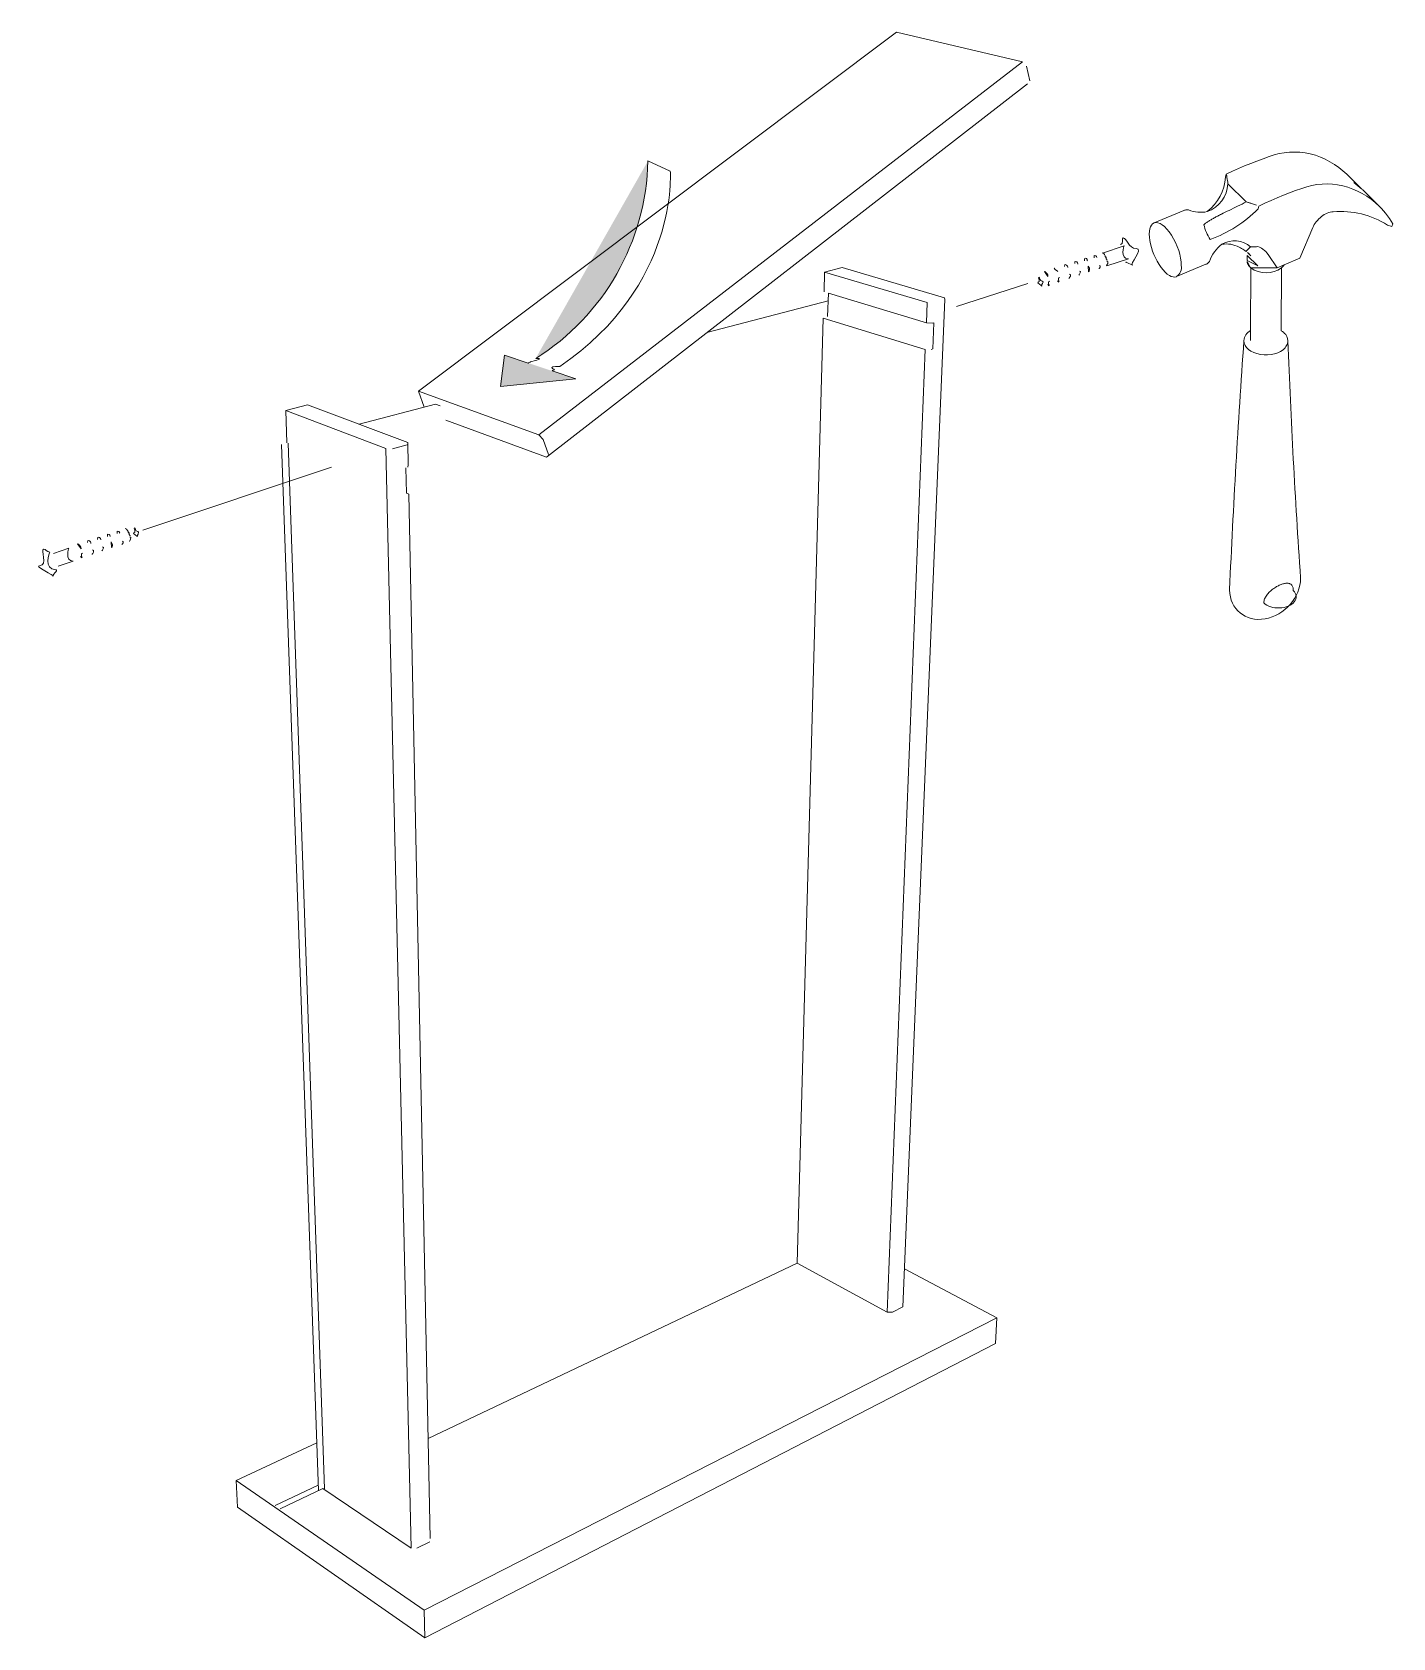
# Model space of a CAD drawing. Header units: metres. Extents: x -27.1 to 47.9, y -10.7 to 6.6.
# Drawn here: x 14.255 to 15.951, y -7.608 to -5.607 of the extents above; entities that cross this region are included whole.
import ezdxf

# ---------------------------------------------------------------- set-up
doc = ezdxf.new("R2010")
doc.units = ezdxf.units.M
doc.header["$MEASUREMENT"] = 0
doc.layers.add('PDF_Working_Num_Penna__255_Num_Penna__255_Num_Penna__255_Num_Penna__255_Num_Penna__255_Num_Penna__255', color=255, linetype='Continuous', lineweight=18)
doc.layers.add('PDF_Working_Num_Penna__7_Num_Penna__7_Num_Penna__7_Num_Penna__7_Num_Penna__7_Num_Penna__7', color=7, linetype='Continuous', lineweight=18)

msp = doc.modelspace()

# ---------------------------------------------------------------- hatches: boundary and pattern name
at = {"layer": 'PDF_Working_Num_Penna__7_Num_Penna__7_Num_Penna__7_Num_Penna__7_Num_Penna__7_Num_Penna__7', "linetype": 'Continuous', "lineweight": 18}
for points in [[(14.8824, -6.0141, 0.252256), (15.0223, -5.768)], [(14.8824, -6.0141, 0.252256), (15.0223, -5.768)], [(14.8434, -6.01), (14.8386, -6.049), (14.9323, -6.0394)], [(14.8434, -6.01), (14.8386, -6.049), (14.9323, -6.0394)]]:
    msp.add_hatch(color=7, dxfattribs=at).paths.add_polyline_path(points)

# ---------------------------------------------------------------- linework, layer by layer
at = {"layer": 'PDF_Working_Num_Penna__255_Num_Penna__255_Num_Penna__255_Num_Penna__255_Num_Penna__255_Num_Penna__255', "color": 255, "linetype": 'Continuous', "lineweight": 18, "flags": 128}
msp.add_lwpolyline([(15.0501, -5.7807), (15.0223, -5.768, -0.252256), (14.8824, -6.0141)], format="xyb", dxfattribs=at)
for points in [[(14.8729, -6.0198), (14.8434, -6.01), (14.8386, -6.049), (14.9323, -6.0394), (14.9031, -6.0297)], [(14.3931, -6.2279), (14.628, -6.1494)]]:
    msp.add_lwpolyline(points, dxfattribs=at)
at = {"layer": 'PDF_Working_Num_Penna__255_Num_Penna__255_Num_Penna__255_Num_Penna__255_Num_Penna__255_Num_Penna__255', "color": 255, "linetype": 'Continuous', "lineweight": 18}
for points in [[(14.9126, -6.0239), (15.0614, -5.9227), (15.0501, -5.7807), (15.0501, -5.7807)], [(14.9126, -6.0239), (15.0614, -5.9227), (15.0501, -5.7807), (15.0501, -5.7807)], [(14.8755, -6.0185), (14.8779, -6.0185), (14.8729, -6.0198), (14.8729, -6.0198)], [(14.8755, -6.0185), (14.8779, -6.0185), (14.8729, -6.0198), (14.8729, -6.0198)], [(14.8824, -6.0141), (14.8969, -6.0141), (14.8736, -6.0185), (14.8755, -6.0185)], [(14.8824, -6.0141), (14.8969, -6.0141), (14.8736, -6.0185), (14.8755, -6.0185)], [(14.9059, -6.0283), (14.9081, -6.0283), (14.8935, -6.0239), (14.9126, -6.0239)], [(14.9059, -6.0283), (14.9081, -6.0283), (14.8935, -6.0239), (14.9126, -6.0239)], [(14.9031, -6.0297), (14.9031, -6.0297), (14.9032, -6.0283), (14.9059, -6.0283)], [(14.9031, -6.0297), (14.9031, -6.0297), (14.9032, -6.0283), (14.9059, -6.0283)]]:
    msp.add_open_spline(points, degree=3, dxfattribs=at)
at = {"layer": 'PDF_Working_Num_Penna__7_Num_Penna__7_Num_Penna__7_Num_Penna__7_Num_Penna__7_Num_Penna__7', "color": 7, "linetype": 'Continuous', "lineweight": 18, "flags": 128}
for points in [[(14.7434, -6.0747), (14.7362, -6.0547), (15.3319, -5.6075)], [(15.3319, -5.6075), (15.489, -5.6443)], [(14.8918, -6.1151), (14.8865, -6.1091), (15.489, -5.6443)], [(15.494, -5.6499), (15.4982, -5.6683)], [(14.896, -6.1369), (15.4953, -5.672)], [(15.9146, -5.8058), (15.9335, -5.8243)], [(15.5888, -5.8828), (15.6156, -5.8738)], [(15.2424, -5.9064), (15.2641, -5.9009)], [(15.2641, -5.9009), (15.3919, -5.9385), (15.3921, -5.9406)], [(15.6209, -5.8898), (15.5941, -5.8987)], [(15.7727, -5.9005), (15.773, -5.9009), (15.7734, -5.9012), (15.7731, -5.9794)], [(15.2417, -5.9312), (15.2424, -5.9064)], [(15.3766, -5.9701), (15.3692, -5.9697), (15.3702, -5.9444), (15.2424, -5.9064)], [(15.4069, -5.9492), (15.4955, -5.9206)], [(15.2468, -5.9421), (15.0958, -5.9819)], [(15.2471, -5.9329), (15.2462, -5.9619)], [(15.3692, -5.9697), (15.2471, -5.9329)], [(15.34, -7.1959), (15.3921, -5.9406)], [(15.2083, -7.1413), (15.3205, -7.2022), (15.3679, -6.0029), (15.2408, -5.9637)], [(15.2083, -7.1413), (15.2408, -5.9637)], [(15.3766, -5.9701), (15.3784, -5.9698), (15.3771, -6.0022), (15.3753, -6.0028)], [(14.8729, -6.0198), (14.8434, -6.01), (14.8386, -6.049), (14.9323, -6.0394), (14.9031, -6.0297)], [(14.7362, -6.0547), (14.8865, -6.1091)], [(14.5723, -6.1191), (14.5709, -6.0788), (14.5982, -6.0718)], [(14.6174, -7.4221), (14.7272, -7.4963), (14.6957, -6.1263), (14.5709, -6.0788)], [(14.5982, -6.0718), (14.7232, -6.1189), (14.7237, -6.1468)], [(14.7576, -6.0709), (14.6624, -6.096)], [(14.7706, -6.0909), (14.896, -6.1369)], [(14.5658, -6.1214), (14.6116, -7.4248)], [(14.6191, -7.4225), (14.5741, -6.1196)], [(14.7223, -6.1215), (14.704, -6.1265)], [(14.8918, -6.1151), (14.8982, -6.1336)], [(14.3931, -6.2279), (14.628, -6.1494)], [(14.7206, -6.1505), (14.7213, -6.182)], [(14.751, -7.4845), (14.7245, -6.1832), (14.7213, -6.182)], [(14.2815, -6.2571), (14.3007, -6.2505)], [(14.3061, -6.2665), (14.2875, -6.2728)], [(15.8264, -6.3033), (15.8263, -6.3021), (15.8262, -6.301), (15.8261, -6.3), (15.8258, -6.299), (15.8255, -6.2981), (15.8251, -6.2974), (15.8247, -6.2967), (15.8241, -6.296), (15.8236, -6.2955), (15.823, -6.2951), (15.8223, -6.2948), (15.8216, -6.2945), (15.8208, -6.2943), (15.82, -6.2942), (15.8191, -6.2941), (15.8182, -6.2941), (15.8173, -6.2942), (15.8163, -6.2943), (15.8153, -6.2945), (15.8143, -6.2947), (15.8133, -6.295), (15.8122, -6.2954), (15.8112, -6.2958), (15.8101, -6.2962), (15.8089, -6.2967), (15.8078, -6.2972), (15.8067, -6.2978), (15.8056, -6.2984), (15.8045, -6.2991), (15.8034, -6.2998), (15.8023, -6.3005), (15.8012, -6.3013), (15.8001, -6.3021), (15.799, -6.303), (15.7979, -6.3039), (15.7969, -6.3049), (15.796, -6.3058), (15.795, -6.3068), (15.7942, -6.3078), (15.7934, -6.3089), (15.7926, -6.3101), (15.7919, -6.3113), (15.7912, -6.3125), (15.7907, -6.3137), (15.7903, -6.315), (15.79, -6.3162), (15.7899, -6.3174), (15.7898, -6.3187)], [(14.7485, -7.3597), (15.2083, -7.1413)], [(15.342, -7.1485), (15.4572, -7.2096)], [(15.34, -7.1959), (15.327, -7.2023), (15.3205, -7.2022)], [(15.4572, -7.2096), (14.7434, -7.5735)], [(14.7441, -7.6082), (15.4555, -7.2414), (15.4572, -7.2096)], [(14.5092, -7.4119), (14.6096, -7.3652)], [(14.7441, -7.6082), (14.7434, -7.5735), (14.5092, -7.4119)], [(14.5108, -7.4454), (14.5092, -7.4119)], [(14.6114, -7.4177), (14.5579, -7.4431)], [(14.564, -7.4474), (14.6174, -7.4221)], [(14.7441, -7.6082), (14.5108, -7.4454)], [(14.7504, -7.4886), (14.7345, -7.4965)]]:
    msp.add_lwpolyline(points, dxfattribs=at)
for points in [[(15.8149, -5.8975), (15.8347, -5.8893), (15.8507, -5.8511), (15.8516, -5.8492), (15.8526, -5.8473), (15.8538, -5.8455), (15.8551, -5.8437), (15.8565, -5.842), (15.8581, -5.8403), (15.8597, -5.8388), (15.8614, -5.8374), (15.8632, -5.8361), (15.865, -5.8349), (15.8668, -5.8339), (15.8687, -5.833), (15.8706, -5.8323), (15.8724, -5.8318), (15.8743, -5.8314), (15.876, -5.8313, -0.164695), (15.9438, -5.8478), (15.9491, -5.8497), (15.9505, -5.8465), (15.9484, -5.843), (15.9463, -5.8396), (15.944, -5.8363), (15.9415, -5.8332), (15.939, -5.8301), (15.9363, -5.8271), (15.9335, -5.8243, 0.127737), (15.8881, -5.7988, 0.146215), (15.8369, -5.8023), (15.8293, -5.8049), (15.8216, -5.8078), (15.814, -5.8107), (15.8064, -5.8139), (15.7987, -5.8171), (15.7911, -5.8206), (15.7835, -5.8242), (15.783, -5.826), (15.7825, -5.8278, -0.110808), (15.7227, -5.8659, -0.074071), (15.7149, -5.8474), (15.716, -5.8465), (15.7166, -5.846), (15.7172, -5.8455), (15.718, -5.845), (15.7187, -5.8445), (15.7195, -5.844), (15.7203, -5.8434), (15.7212, -5.8429), (15.722, -5.8423), (15.7229, -5.8418), (15.7239, -5.8412), (15.7249, -5.8407), (15.7259, -5.8401), (15.727, -5.8395), (15.728, -5.8389), (15.7291, -5.8383), (15.7301, -5.8378), (15.7312, -5.8372), (15.7323, -5.8366), (15.7334, -5.836), (15.7345, -5.8354), (15.7357, -5.8348), (15.7369, -5.8343), (15.7392, -5.8331), (15.7416, -5.8319), (15.744, -5.8307), (15.7465, -5.8296), (15.7491, -5.8283), (15.7517, -5.827), (15.7543, -5.8257), (15.7569, -5.8245), (15.7597, -5.8231), (15.7625, -5.8217), (15.7651, -5.8202), (15.7677, -5.8188), (15.745, -5.7966), (15.7447, -5.7943), (15.7444, -5.7923), (15.7441, -5.7905), (15.7438, -5.7887), (15.7434, -5.7866), (15.7429, -5.7845), (15.7505, -5.7809), (15.7582, -5.7775), (15.7658, -5.7742), (15.7734, -5.771), (15.7811, -5.7681), (15.7887, -5.7652), (15.7963, -5.7626, -0.146915), (15.8476, -5.7591, -0.128403), (15.893, -5.7846), (15.9119, -5.8031)], [(15.0501, -5.7807), (15.0223, -5.768, -0.252256), (14.8824, -6.0141)], [(15.6529, -5.8452), (15.6901, -5.8297), (15.6909, -5.8294), (15.6917, -5.8292), (15.6926, -5.829), (15.6935, -5.8289), (15.6946, -5.8289), (15.6959, -5.8289, 0.154813), (15.7192, -5.8311, 0.301329), (15.7449, -5.7966)], [(15.7192, -5.8311, 0.210905), (15.742, -5.7881), (15.7425, -5.7863), (15.7429, -5.7845)], [(15.7374, -5.8718, 0.158262), (15.7222, -5.8931), (15.7213, -5.8941), (15.7205, -5.8948), (15.7198, -5.8955), (15.7191, -5.896), (15.7184, -5.8964), (15.7176, -5.8968), (15.681, -5.9121, 0.281986), (15.6869, -5.8982)], [(15.8065, -5.901), (15.795, -5.8844), (15.7936, -5.8826), (15.792, -5.8809), (15.7904, -5.8794), (15.7886, -5.878), (15.7866, -5.8767), (15.7845, -5.8756), (15.7824, -5.8747), (15.7807, -5.8748), (15.7792, -5.8749), (15.7778, -5.8749), (15.7764, -5.875), (15.7748, -5.875), (15.7732, -5.8751), (15.7721, -5.876), (15.7711, -5.8769), (15.7702, -5.8778), (15.7694, -5.8787), (15.7686, -5.8797), (15.7678, -5.8809), (15.7662, -5.8797), (15.7648, -5.8787), (15.7634, -5.8779), (15.762, -5.877), (15.7605, -5.8762), (15.7588, -5.8753, 0.160515), (15.7374, -5.8718, -0.328638), (15.7732, -5.8751)], [(15.8161, -6.0007), (15.8167, -6), (15.8173, -5.9992), (15.8181, -5.9978), (15.8188, -5.9965), (15.8192, -5.9952), (15.8195, -5.9937), (15.8196, -5.9929), (15.8197, -5.9921, 0.213446), (15.8152, -5.9824), (15.8146, -5.9819), (15.814, -5.9814), (15.8134, -5.9809), (15.8129, -5.9805), (15.8122, -5.98), (15.8115, -5.9795), (15.8117, -5.9013)], [(15.747, -6.302, -0.006429), (15.7649, -5.9919, -0.260744), (15.7732, -5.9794), (15.7731, -5.9919)], [(15.8353, -6.2895), (15.8354, -6.2891), (15.8354, -6.2887), (15.8355, -6.2884), (15.8355, -6.2881), (15.8355, -6.2877), (15.8355, -6.2873, -0.008211), (15.8197, -5.9921)]]:
    msp.add_lwpolyline(points, format="xyb", dxfattribs=at)
for points in [[(15.9019, -5.795), (15.9058, -5.7979), (15.9095, -5.801)], [(15.9119, -5.8031), (15.9095, -5.8009), (15.9071, -5.7988), (15.9046, -5.7969)], [(15.7677, -5.8188), (15.7706, -5.8197), (15.7733, -5.8205), (15.7757, -5.8214), (15.7781, -5.8222), (15.7807, -5.8231)], [(15.9146, -5.8058), (15.9138, -5.805), (15.913, -5.8043), (15.9125, -5.8037)], [(15.7736, -5.8864), (15.7724, -5.8848), (15.771, -5.8833), (15.7695, -5.882)], [(15.5294, -5.9014), (15.5288, -5.9015)], [(15.5414, -5.8997), (15.5418, -5.8972)], [(15.554, -5.8959), (15.5543, -5.8933)], [(15.5662, -5.8923), (15.5664, -5.8894)], [(15.5782, -5.8888), (15.5785, -5.8857)], [(15.5922, -5.8869), (15.5933, -5.8878), (15.5933, -5.8899), (15.5946, -5.8915)], [(15.7688, -5.8921), (15.7688, -5.8856), (15.7822, -5.8986)], [(15.7727, -5.9005), (15.7717, -5.8994), (15.7708, -5.8983), (15.7701, -5.8971), (15.7695, -5.8959), (15.7691, -5.8946), (15.7689, -5.8934)], [(15.5206, -5.9217), (15.522, -5.9235)], [(15.5327, -5.9172), (15.5342, -5.9189)], [(15.5472, -5.9142), (15.5467, -5.9144)], [(15.5596, -5.9099), (15.559, -5.9102)], [(15.5845, -5.9022), (15.584, -5.9022)], [(14.7576, -6.0709), (14.7632, -6.073)], [(14.7237, -6.1468), (14.7229, -6.1497)], [(14.324, -6.2434), (14.3245, -6.2409)], [(14.3366, -6.2395), (14.3369, -6.2369)], [(14.3488, -6.2358), (14.349, -6.2329)], [(14.3608, -6.2323), (14.3611, -6.2291)], [(14.3747, -6.2304), (14.3759, -6.2313), (14.3758, -6.2333), (14.3772, -6.2349)], [(14.3154, -6.2609), (14.3169, -6.2626)], [(14.3299, -6.2578), (14.3293, -6.258)], [(14.3422, -6.2535), (14.3417, -6.2537)], [(14.3671, -6.2456), (14.3666, -6.2457)]]:
    msp.add_lwpolyline(points, close=True, dxfattribs=at)
for points in [[(15.5709, -5.8992), (15.5723, -5.9015, -0.097673), (15.572, -5.9059), (15.5714, -5.9061)], [(15.7734, -5.9012, 0.323666), (15.8117, -5.9013), (15.813, -5.9001), (15.8141, -5.8988), (15.8149, -5.8975), (15.8065, -5.901)], [(15.5206, -5.9121), (15.5204, -5.91, 0.127154), (15.5167, -5.9057), (15.5162, -5.9059)], [(14.3159, -6.2514), (14.3158, -6.2493, 0.134304), (14.312, -6.2451), (14.3115, -6.2452)], [(14.3535, -6.2427), (14.3549, -6.245, -0.102159), (14.3546, -6.2494), (14.354, -6.2496)]]:
    msp.add_lwpolyline(points, format="xyb", close=True, dxfattribs=at)
at = {"layer": 'PDF_Working_Num_Penna__7_Num_Penna__7_Num_Penna__7_Num_Penna__7_Num_Penna__7_Num_Penna__7', "color": 7, "linetype": 'Continuous', "lineweight": 18}
for centre, major_axis, ratio, start_param, end_param in [((15.6669, -5.8787), (-0.014, 0.0335), 0.421932, 6.282354, 9.426456), ((15.667, -5.8787), (-0.014, 0.0335), 0.422291, 3.927617, 6.284657), ((15.7923, -5.9921), (-0.0274, 0.0001), 0.639577, 0.000833, 2.634624), ((15.7913, -6.2947), (0.0335, 0.0343), 0.843371, 2.436185, 5.55845), ((15.8081, -6.311), (0.0219, 0), 0.63942, 3.722162, 6.866093)]:
    msp.add_ellipse(centre, major_axis=major_axis, ratio=ratio, start_param=start_param, end_param=end_param, dxfattribs=at)
for points in [[(14.9126, -6.0239), (15.0614, -5.9227), (15.0501, -5.7807), (15.0501, -5.7807)], [(14.9126, -6.0239), (15.0614, -5.9227), (15.0501, -5.7807), (15.0501, -5.7807)], [(15.6156, -5.8738), (15.6156, -5.8738), (15.61, -5.8898), (15.6209, -5.8898)], [(15.611, -5.872), (15.6152, -5.872), (15.6122, -5.8639), (15.6146, -5.8639)], [(15.6146, -5.8639), (15.6189, -5.8639), (15.6208, -5.8772), (15.6307, -5.8772)], [(15.6307, -5.8772), (15.6405, -5.8772), (15.6216, -5.8978), (15.6259, -5.8978)], [(15.5331, -5.9056), (15.5331, -5.9056), (15.5262, -5.9014), (15.5294, -5.9014)], [(15.5421, -5.8971), (15.5453, -5.8971), (15.5456, -5.9009), (15.5456, -5.9009)], [(15.5547, -5.8932), (15.5578, -5.8932), (15.5579, -5.8966), (15.5579, -5.8966)], [(15.567, -5.8892), (15.5696, -5.8892), (15.5698, -5.8925), (15.5698, -5.8925)], [(15.5789, -5.8856), (15.5812, -5.8856), (15.5815, -5.8883), (15.5815, -5.8883)], [(15.5849, -5.8984), (15.5876, -5.8984), (15.5845, -5.9022), (15.5845, -5.9022)], [(15.5884, -5.8826), (15.5912, -5.8826), (15.5922, -5.8869), (15.5922, -5.8869)], [(15.5941, -5.8929), (15.5974, -5.8929), (15.5937, -5.8985), (15.5937, -5.8985)], [(15.6259, -5.8978), (15.6281, -5.8978), (15.6147, -5.8939), (15.6185, -5.8939)], [(15.5129, -5.9239), (15.5143, -5.9239), (15.5055, -5.9192), (15.5087, -5.9192)], [(15.5087, -5.9192), (15.5119, -5.9192), (15.5078, -5.9128), (15.5093, -5.9128)], [(15.5093, -5.9128), (15.5106, -5.9128), (15.5103, -5.9176), (15.5135, -5.9176)], [(15.5135, -5.9176), (15.5167, -5.9176), (15.5115, -5.9239), (15.5129, -5.9239)], [(15.5226, -5.9233), (15.5226, -5.9233), (15.5196, -5.9177), (15.523, -5.9177)], [(15.5348, -5.9187), (15.5348, -5.9187), (15.5318, -5.9131), (15.5352, -5.9131)], [(15.5476, -5.9091), (15.5509, -5.9091), (15.5472, -5.9142), (15.5472, -5.9142)], [(15.5599, -5.9052), (15.5628, -5.9052), (15.5596, -5.9099), (15.5596, -5.9099)], [(14.8755, -6.0185), (14.8779, -6.0185), (14.8729, -6.0198), (14.8729, -6.0198)], [(14.8755, -6.0185), (14.8779, -6.0185), (14.8729, -6.0198), (14.8729, -6.0198)], [(14.8824, -6.0141), (14.8969, -6.0141), (14.8736, -6.0185), (14.8755, -6.0185)], [(14.8824, -6.0141), (14.8969, -6.0141), (14.8736, -6.0185), (14.8755, -6.0185)], [(14.9059, -6.0283), (14.9081, -6.0283), (14.8935, -6.0239), (14.9126, -6.0239)], [(14.9059, -6.0283), (14.9081, -6.0283), (14.8935, -6.0239), (14.9126, -6.0239)], [(14.9031, -6.0297), (14.9031, -6.0297), (14.9032, -6.0283), (14.9059, -6.0283)], [(14.9031, -6.0297), (14.9031, -6.0297), (14.9032, -6.0283), (14.9059, -6.0283)], [(14.3248, -6.2408), (14.3279, -6.2408), (14.3282, -6.2445), (14.3282, -6.2445)], [(14.3372, -6.2368), (14.3404, -6.2368), (14.3405, -6.2402), (14.3405, -6.2402)], [(14.3495, -6.2328), (14.3522, -6.2328), (14.3524, -6.236), (14.3524, -6.236)], [(14.3614, -6.2291), (14.3638, -6.2291), (14.3641, -6.2318), (14.3641, -6.2318)], [(14.3675, -6.2418), (14.3702, -6.2418), (14.3671, -6.2456), (14.3671, -6.2456)], [(14.3709, -6.2261), (14.3738, -6.2261), (14.3747, -6.2304), (14.3747, -6.2304)], [(14.3767, -6.2363), (14.38, -6.2363), (14.3763, -6.242), (14.3763, -6.242)], [(14.3861, -6.2361), (14.3875, -6.2361), (14.3787, -6.2314), (14.3819, -6.2314)], [(14.3819, -6.2314), (14.3851, -6.2314), (14.381, -6.225), (14.3824, -6.225)], [(14.3824, -6.225), (14.3838, -6.225), (14.3834, -6.2297), (14.3866, -6.2297)], [(14.3866, -6.2297), (14.3898, -6.2297), (14.3847, -6.2361), (14.3861, -6.2361)], [(14.2648, -6.2722), (14.2747, -6.2722), (14.2652, -6.2516), (14.2695, -6.2516)], [(14.2769, -6.2554), (14.2769, -6.2554), (14.2684, -6.2773), (14.2845, -6.2773)], [(14.2695, -6.2516), (14.2718, -6.2516), (14.273, -6.2554), (14.2769, -6.2554)], [(14.3007, -6.2505), (14.3007, -6.2505), (14.2953, -6.2665), (14.3061, -6.2665)], [(14.3174, -6.2624), (14.3174, -6.2624), (14.3145, -6.2568), (14.3179, -6.2568)], [(14.3302, -6.2527), (14.3336, -6.2527), (14.3299, -6.2578), (14.3299, -6.2578)], [(14.3425, -6.2488), (14.3455, -6.2488), (14.3422, -6.2535), (14.3422, -6.2535)], [(14.281, -6.2854), (14.2852, -6.2854), (14.2549, -6.2722), (14.2648, -6.2722)], [(14.2845, -6.2773), (14.2887, -6.2773), (14.2786, -6.2854), (14.281, -6.2854)]]:
    msp.add_open_spline(points, degree=3, dxfattribs=at)

doc.saveas('drawing.dxf')
